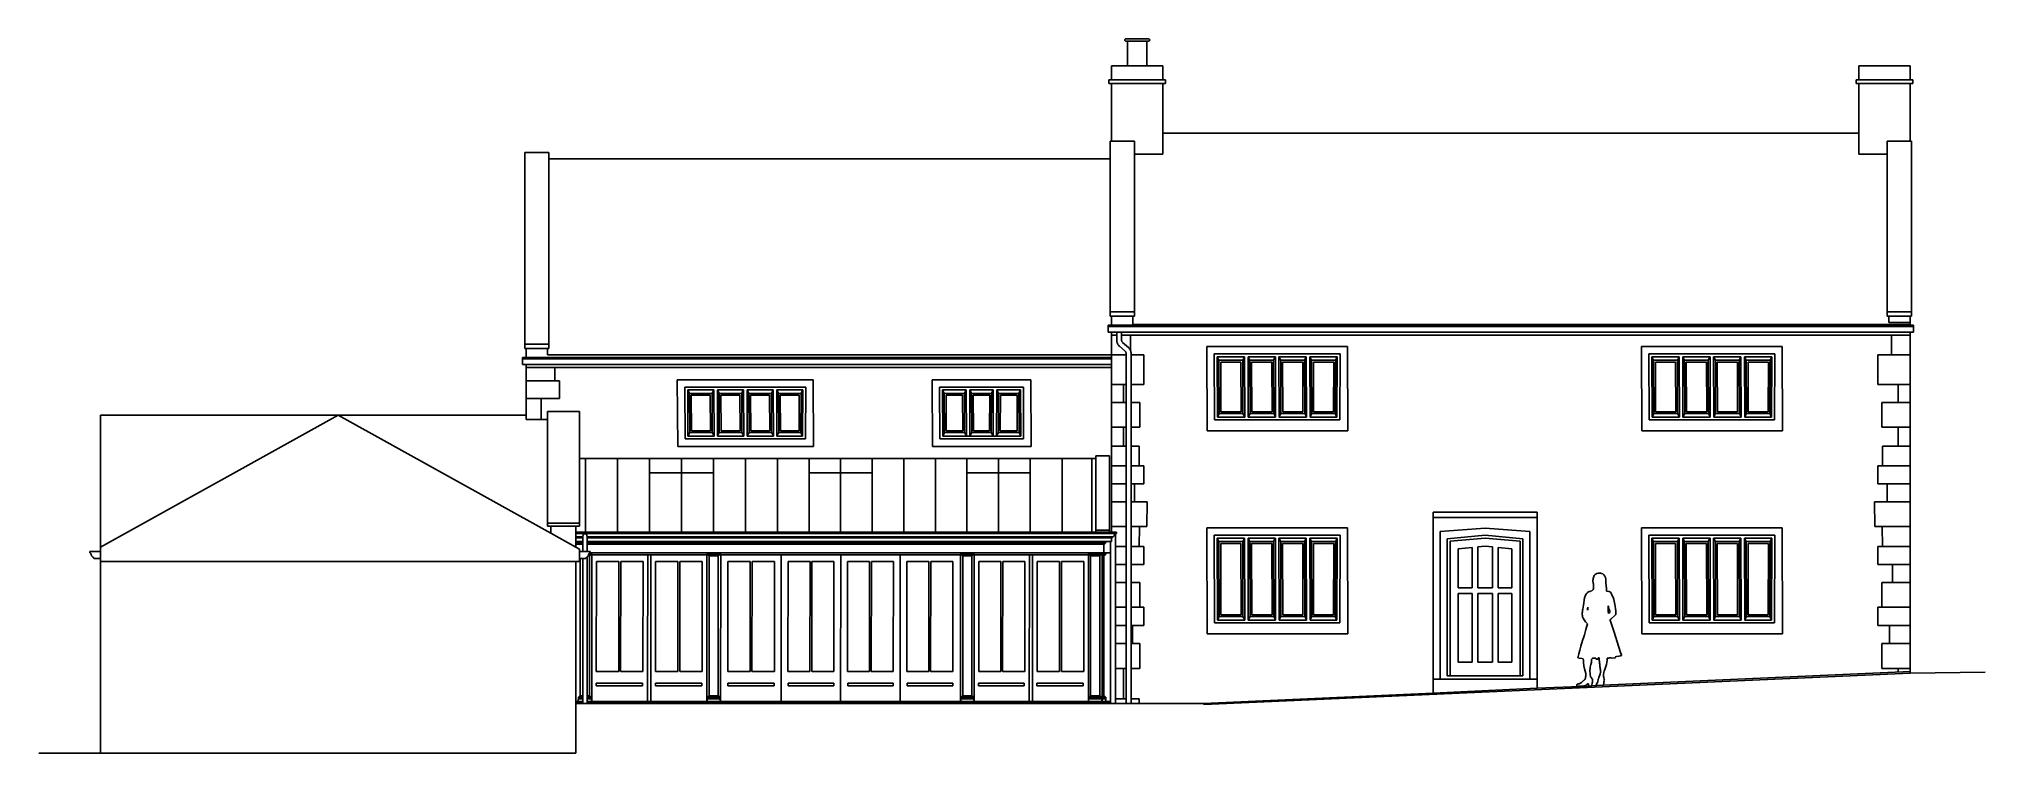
# Model space of a CAD drawing. Extents: x -13712 to 13712, y -3720 to 6342.
import ezdxf

# ---------------------------------------------------------------- set-up
doc = ezdxf.new("R2010")
doc.units = 0
doc.header["$MEASUREMENT"] = 0
doc.layers.get('0').update_dxf_attribs({"linetype": 'CONTINUOUS'})

msp = doc.modelspace()

# ---------------------------------------------------------------- linework, layer by layer
at = {"color": 214}
for p, q in [((1590, 6335), (1588, 6331)), ((1588, 6331), (1588, 6326)), ((1588, 6326), (1589, 6321)), ((1589, 6321), (1591, 6318)), ((1593, 6338), (1590, 6335)), ((1591, 6318), (1595, 6315)), ((1596, 6341), (1593, 6338)), ((1595, 6315), (1598, 6313)), ((1600, 6342), (1596, 6341)), ((1598, 6313), (1600, 6312)), ((1928, 6342), (1600, 6342)), ((1629, 6312), (1600, 6312)), ((1629, 6312), (1629, 5965)), ((1900, 6312), (1629, 6312)), ((1900, 5965), (1900, 6312)), ((1928, 6312), (1900, 6312)), ((1932, 6341), (1928, 6342)), ((1928, 6312), (1930, 6313)), ((1930, 6313), (1934, 6315)), ((1936, 6338), (1932, 6341)), ((1934, 6315), (1937, 6318)), ((1939, 6335), (1936, 6338)), ((1937, 6318), (1940, 6321)), ((1940, 6331), (1939, 6335)), ((1941, 6326), (1940, 6331)), ((1940, 6321), (1941, 6326)), ((1364, 5765), (1364, 5715)), ((1404, 5765), (1364, 5765)), ((1404, 5765), (1404, 5965)), ((1629, 5965), (1404, 5965)), ((2124, 5765), (1404, 5765)), ((1629, 5965), (1900, 5965)), ((2124, 5965), (1900, 5965)), ((2124, 5765), (2124, 5965)), ((2164, 5765), (2124, 5765)), ((2164, 5715), (2164, 5765)), ((11894, 5765), (11894, 5715)), ((11934, 5765), (11894, 5765)), ((11934, 5765), (11934, 5965)), ((12654, 5965), (11934, 5965)), ((12654, 5765), (11934, 5765)), ((12654, 5765), (12654, 5965)), ((12694, 5765), (12654, 5765)), ((12694, 5715), (12694, 5765)), ((1364, 5715), (1404, 5715)), ((1404, 5715), (2124, 5715)), ((1404, 4900), (1404, 5715)), ((2124, 5014), (2124, 5715)), ((2124, 5715), (2164, 5715)), ((11894, 5715), (11934, 5715)), ((11934, 5715), (12654, 5715)), ((11934, 5014), (11934, 5715)), ((12654, 4900), (12654, 5715)), ((12654, 5715), (12694, 5715)), ((2124, 5014), (11934, 5014)), ((2124, 4719), (2124, 5014)), ((11934, 5014), (11934, 4719)), ((-6866, 4740), (-6526, 4740)), ((-6866, 4740), (-6866, 2041)), ((-6526, 4651), (-6526, 4740)), ((1404, 4900), (1384, 4900)), ((1384, 4651), (1384, 4900)), ((1404, 4900), (1724, 4900)), ((1724, 4900), (1724, 4719)), ((1724, 4719), (2124, 4719)), ((1724, 2496), (1724, 4719)), ((11934, 4719), (12334, 4719)), ((12334, 4900), (12654, 4900)), ((12334, 4900), (12334, 4719)), ((12334, 4719), (12334, 2496)), ((12674, 4900), (12654, 4900)), ((12674, 2496), (12674, 4900)), ((-6526, 4651), (1384, 4651)), ((-6526, 4651), (-6526, 2041)), ((1384, 4651), (1384, 2496)), ((1384, 2496), (1724, 2496)), ((1384, 2435), (1384, 2496)), ((1724, 2435), (1724, 2496)), ((12334, 2496), (12674, 2496)), ((12334, 2435), (12334, 2496)), ((12674, 2435), (12674, 2496)), ((1354, 2310), (1354, 2290)), ((1404, 2310), (1354, 2310)), ((1354, 2290), (12704, 2290)), ((1354, 2210), (1354, 2290)), ((1404, 2210), (1354, 2210)), ((1384, 2435), (1404, 2435)), ((1404, 2310), (1404, 2435)), ((1404, 2435), (1704, 2435)), ((1704, 2310), (1404, 2310)), ((1404, 2170), (1404, 2210)), ((1475, 2210), (1404, 2210)), ((1475, 2170), (1475, 2210)), ((1545, 2210), (1475, 2210)), ((1545, 2210), (1545, 2170)), ((12654, 2210), (1545, 2210)), ((1704, 2435), (1724, 2435)), ((1704, 2320), (1704, 2435)), ((1704, 2320), (12654, 2320)), ((1704, 2320), (1704, 2310)), ((12654, 2310), (1704, 2310)), ((12334, 2435), (12354, 2435)), ((12354, 2435), (12354, 2345)), ((12354, 2435), (12654, 2435)), ((12354, 2345), (12654, 2345)), ((12654, 2345), (12654, 2435)), ((12654, 2435), (12674, 2435)), ((12654, 2310), (12654, 2435)), ((12654, 2345), (12654, 2320)), ((12654, 2320), (12654, 2310)), ((12704, 2310), (12654, 2310)), ((12654, 2210), (12654, 2170)), ((12704, 2210), (12654, 2210)), ((12654, 2170), (12654, 2210)), ((12704, 2310), (12704, 2290)), ((12704, 2210), (12704, 2290)), ((-6866, 2041), (-6526, 2041)), ((-6866, 1980), (-6866, 2041)), ((-6866, 1980), (-6846, 1980)), ((-6846, 1855), (-6846, 1980)), ((-6846, 1980), (-6546, 1980)), ((-6546, 1890), (-6546, 1980)), ((-6546, 1980), (-6526, 1980)), ((-6526, 1980), (-6526, 2041)), ((1404, 2170), (1475, 2170)), ((1404, 1890), (1404, 2170)), ((1404, 2170), (1404, 1893)), ((1475, 2098), (1475, 2170)), ((1475, 2091), (1475, 2098)), ((1476, 2083), (1475, 2091)), ((1478, 2075), (1476, 2083)), ((1480, 2068), (1478, 2075)), ((1482, 2060), (1480, 2068)), ((1485, 2053), (1482, 2060)), ((1489, 2046), (1485, 2053)), ((1493, 2039), (1489, 2046)), ((1497, 2032), (1493, 2039)), ((1502, 2026), (1497, 2032)), ((1507, 2020), (1502, 2026)), ((1513, 2015), (1507, 2020)), ((1593, 1944), (1513, 2015)), ((1545, 2170), (12654, 2170)), ((1545, 2170), (1545, 2100)), ((1545, 2100), (1545, 2096)), ((1545, 2096), (1545, 2093)), ((1545, 2093), (1545, 2090)), ((1545, 2090), (1546, 2087)), ((1546, 2087), (1547, 2084)), ((1547, 2084), (1548, 2082)), ((1548, 2082), (1550, 2079)), ((1550, 2079), (1551, 2076)), ((1551, 2076), (1553, 2074)), ((1553, 2074), (1555, 2071)), ((1555, 2071), (1557, 2069)), ((1557, 2069), (1559, 2067)), ((1559, 2067), (1640, 1996)), ((1596, 1941), (1593, 1944)), ((1598, 1939), (1596, 1941)), ((1600, 1937), (1598, 1939)), ((1601, 1934), (1600, 1937)), ((1603, 1932), (1601, 1934)), ((1604, 1929), (1603, 1932)), ((1605, 1926), (1604, 1929)), ((1606, 1923), (1605, 1926)), ((1607, 1920), (1606, 1923)), ((1607, 1917), (1607, 1920)), ((1640, 1996), (1645, 1990)), ((1645, 1990), (1650, 1985)), ((1650, 1985), (1655, 1978)), ((1655, 1978), (1660, 1972)), ((1660, 1972), (1664, 1965)), ((1664, 1965), (1667, 1958)), ((1667, 1958), (1670, 1950)), ((1668, 2170), (1668, 1957)), ((1670, 1950), (1673, 1943)), ((1673, 1943), (1675, 1935)), ((1675, 1935), (1676, 1927)), ((1676, 1927), (1677, 1919)), ((2744, 2010), (4729, 2010)), ((2750, 820), (2744, 2010)), ((4729, 2010), (4734, 820)), ((8869, 2010), (10854, 2010)), ((8875, 820), (8869, 2010)), ((10854, 2010), (10859, 820)), ((12391, 2170), (12391, 1893)), ((12654, -2570), (12654, 2170)), ((-6896, 1855), (-6896, 1835)), ((-6846, 1855), (-6896, 1855)), ((-6896, 1835), (1404, 1835)), ((-6896, 1755), (-6896, 1835)), ((-6846, 1755), (-6896, 1755)), ((1404, 1855), (-6846, 1855)), ((-6846, 1715), (-6846, 1755)), ((1404, 1755), (-6846, 1755)), ((-6846, 1715), (1404, 1715)), ((-6846, 1040), (-6846, 1715)), ((-6546, 1890), (1404, 1890)), ((-6442, 1715), (-6442, 1526)), ((1608, 1893), (1404, 1893)), ((1404, 1855), (1404, 1890)), ((1404, 1835), (1404, 1855)), ((1404, 1755), (1404, 1835)), ((1404, 1715), (1404, 1755)), ((1404, 1715), (1404, -607)), ((1404, 1715), (1404, 1474)), ((1608, 1915), (1607, 1917)), ((1608, 1911), (1608, 1915)), ((1608, -3020), (1608, 1911)), ((1677, 1919), (1677, 1912)), ((1677, 1912), (1677, -3020)), ((1677, 1893), (1859, 1893)), ((1859, 1893), (1859, 1474)), ((2850, 1905), (4623, 1905)), ((2854, 975), (2850, 1905)), ((2916, 1815), (2890, 1865)), ((2890, 1865), (3276, 1865)), ((2894, 1015), (2890, 1865)), ((2916, 1815), (3251, 1815)), ((2919, 1065), (2916, 1815)), ((2941, 1790), (3226, 1790)), ((2944, 1090), (2941, 1790)), ((3226, 1790), (3229, 1090)), ((3251, 1815), (3276, 1865)), ((3251, 1815), (3254, 1065)), ((3279, 1018), (3276, 1865)), ((3326, 1865), (3709, 1865)), ((3351, 1815), (3326, 1865)), ((3329, 1018), (3326, 1865)), ((3351, 1815), (3686, 1815)), ((3354, 1065), (3351, 1815)), ((3379, 1090), (3376, 1790)), ((3376, 1790), (3661, 1790)), ((3661, 1790), (3664, 1090)), ((3686, 1815), (3709, 1865)), ((3686, 1815), (3689, 1065)), ((3709, 1865), (3711, 1865)), ((3715, 1020), (3711, 1865)), ((3786, 1815), (3761, 1865)), ((3761, 1865), (4146, 1865)), ((3765, 1020), (3761, 1865)), ((3786, 1815), (4122, 1815)), ((3789, 1065), (3786, 1815)), ((3814, 1090), (3811, 1790)), ((3811, 1790), (4097, 1790)), ((4097, 1790), (4100, 1090)), ((4122, 1815), (4146, 1865)), ((4122, 1815), (4125, 1065)), ((4150, 1022), (4146, 1865)), ((4222, 1815), (4196, 1865)), ((4196, 1865), (4583, 1865)), ((4200, 1023), (4196, 1865)), ((4222, 1815), (4558, 1815)), ((4225, 1065), (4222, 1815)), ((4247, 1790), (4533, 1790)), ((4250, 1090), (4247, 1790)), ((4533, 1790), (4530, 1090)), ((4558, 1815), (4555, 1065)), ((4558, 1815), (4583, 1865)), ((4558, 1815), (4558, 1815)), ((4579, 1015), (4583, 1865)), ((4619, 975), (4623, 1905)), ((8975, 1905), (10748, 1905)), ((8979, 975), (8975, 1905)), ((9041, 1815), (9015, 1865)), ((9015, 1865), (9401, 1865)), ((9019, 1015), (9015, 1865)), ((9041, 1815), (9376, 1815)), ((9044, 1065), (9041, 1815)), ((9066, 1790), (9351, 1790)), ((9069, 1090), (9066, 1790)), ((9351, 1790), (9354, 1090)), ((9376, 1815), (9401, 1865)), ((9376, 1815), (9379, 1065)), ((9404, 1018), (9401, 1865)), ((9451, 1865), (9834, 1865)), ((9476, 1815), (9451, 1865)), ((9454, 1018), (9451, 1865)), ((9476, 1815), (9811, 1815)), ((9479, 1065), (9476, 1815)), ((9504, 1090), (9501, 1790)), ((9501, 1790), (9786, 1790)), ((9786, 1790), (9789, 1090)), ((9811, 1815), (9834, 1865)), ((9811, 1815), (9814, 1065)), ((9834, 1865), (9836, 1865)), ((9840, 1020), (9836, 1865)), ((9911, 1815), (9886, 1865)), ((9886, 1865), (10271, 1865)), ((9890, 1020), (9886, 1865)), ((9911, 1815), (10247, 1815)), ((9914, 1065), (9911, 1815)), ((9939, 1090), (9936, 1790)), ((9936, 1790), (10222, 1790)), ((10222, 1790), (10225, 1090)), ((10247, 1815), (10271, 1865)), ((10247, 1815), (10250, 1065)), ((10275, 1022), (10271, 1865)), ((10347, 1815), (10321, 1865)), ((10321, 1865), (10708, 1865)), ((10325, 1023), (10321, 1865)), ((10347, 1815), (10683, 1815)), ((10350, 1065), (10347, 1815)), ((10372, 1790), (10658, 1790)), ((10375, 1090), (10372, 1790)), ((10658, 1790), (10655, 1090)), ((10683, 1815), (10680, 1065)), ((10683, 1815), (10708, 1865)), ((10683, 1815), (10683, 1815)), ((10704, 1015), (10708, 1865)), ((10744, 975), (10748, 1905)), ((12200, 1893), (12200, 1474)), ((12391, 1893), (12200, 1893)), ((12391, 1893), (12654, 1893)), ((-6442, 1526), (-6846, 1526)), ((-6442, 1526), (-6376, 1526)), ((-6376, 1526), (-6376, 1274)), ((-4711, 601), (-4716, 1541)), ((-4716, 1541), (-2801, 1541)), ((-4611, 1436), (-2907, 1436)), ((-4606, 706), (-4611, 1436)), ((-4545, 1346), (-4570, 1396)), ((-4570, 1396), (-4202, 1396)), ((-4567, 746), (-4570, 1396)), ((-4227, 1346), (-4202, 1396)), ((-4198, 748), (-4202, 1396)), ((-4152, 1396), (-3786, 1396)), ((-4148, 748), (-4152, 1396)), ((-4127, 1346), (-4152, 1396)), ((-3808, 1346), (-3786, 1396)), ((-3786, 1396), (-3784, 1396)), ((-3780, 750), (-3784, 1396)), ((-3708, 1346), (-3734, 1396)), ((-3730, 751), (-3734, 1396)), ((-3734, 1396), (-3365, 1396)), ((-3390, 1346), (-3365, 1396)), ((-3362, 753), (-3365, 1396)), ((-3315, 1396), (-2947, 1396)), ((-3290, 1346), (-3315, 1396)), ((-3312, 753), (-3315, 1396)), ((-2972, 1346), (-2947, 1396)), ((-2951, 746), (-2947, 1396)), ((-2911, 706), (-2907, 1436)), ((-2801, 1541), (-2796, 601)), ((-1126, 1541), (264, 1541)), ((-1120, 601), (-1126, 1541)), ((-1016, 706), (-1020, 1436)), ((-1020, 1436), (160, 1436)), ((-954, 1346), (-980, 1396)), ((-980, 1396), (-647, 1396)), ((-976, 746), (-980, 1396)), ((-671, 1346), (-647, 1396)), ((-647, 1396), (-646, 1396)), ((-643, 748), (-646, 1396)), ((-571, 1346), (-596, 1396)), ((-593, 748), (-596, 1396)), ((-596, 1396), (-264, 1396)), ((-289, 1346), (-264, 1396)), ((-267, 748), (-264, 1396)), ((-217, 748), (-214, 1396)), ((-214, 1396), (120, 1396)), ((-189, 1346), (-214, 1396)), ((96, 1346), (120, 1396)), ((120, 1396), (124, 746)), ((160, 1436), (164, 706)), ((264, 1541), (270, 601)), ((1571, 1474), (1404, 1474)), ((1571, 1220), (1571, 1474)), ((1608, 1474), (1571, 1474)), ((1859, 1474), (1677, 1474)), ((12200, 1474), (12488, 1474)), ((12488, 1220), (12488, 1474)), ((12488, 1474), (12654, 1474)), ((12654, 1220), (12654, 1474)), ((-6634, 1274), (-6846, 1274)), ((-6634, 1274), (-6634, 978)), ((-6376, 1274), (-6634, 1274)), ((-4545, 1346), (-4227, 1346)), ((-4542, 796), (-4545, 1346)), ((-4520, 1321), (-4252, 1321)), ((-4517, 821), (-4520, 1321)), ((-4252, 1321), (-4249, 821)), ((-4227, 1346), (-4224, 796)), ((-4127, 1346), (-3808, 1346)), ((-4124, 796), (-4127, 1346)), ((-4099, 821), (-4102, 1321)), ((-4102, 1321), (-3833, 1321)), ((-3833, 1321), (-3830, 821)), ((-3808, 1346), (-3805, 796)), ((-3705, 796), (-3708, 1346)), ((-3708, 1346), (-3390, 1346)), ((-3680, 821), (-3683, 1321)), ((-3683, 1321), (-3415, 1321)), ((-3415, 1321), (-3412, 821)), ((-3390, 1346), (-3387, 796)), ((-3287, 796), (-3290, 1346)), ((-3290, 1346), (-2972, 1346)), ((-3265, 1321), (-2998, 1321)), ((-3262, 821), (-3265, 1321)), ((-2998, 1321), (-3001, 821)), ((-2972, 1346), (-2976, 796)), ((-2972, 1346), (-2972, 1346)), ((-951, 796), (-954, 1346)), ((-954, 1346), (-671, 1346)), ((-929, 1321), (-696, 1321)), ((-926, 821), (-929, 1321)), ((-696, 1321), (-693, 821)), ((-671, 1346), (-668, 796)), ((-568, 796), (-571, 1346)), ((-571, 1346), (-289, 1346)), ((-543, 821), (-546, 1321)), ((-546, 1321), (-314, 1321)), ((-314, 1321), (-317, 821)), ((-289, 1346), (-292, 796)), ((-192, 796), (-189, 1346)), ((-189, 1346), (96, 1346)), ((-167, 821), (-164, 1321)), ((-164, 1321), (71, 1321)), ((71, 1321), (74, 821)), ((96, 1346), (99, 796)), ((1404, 1221), (1404, 1220)), ((1404, 1220), (1404, 870)), ((1571, 1220), (1404, 1220)), ((1608, 1220), (1571, 1220)), ((1677, 1221), (1801, 1220)), ((1801, 1220), (1801, 870)), ((12450, 1221), (12258, 1220)), ((12258, 1220), (12258, 870)), ((12427, 1220), (12488, 1220)), ((12488, 1220), (12654, 1220)), ((-9496, 1040), (-12846, 1040)), ((-12846, -817), (-12846, 1040)), ((-12846, -817), (-9496, 1040)), ((-6846, 1040), (-9496, 1040)), ((-9496, 1040), (-6496, -623)), ((-6846, 978), (-6846, 1040)), ((-6546, 978), (-6846, 978)), ((-6546, 1093), (-6096, 1093)), ((-6546, 978), (-6546, 1093)), ((-6546, -479), (-6546, 978)), ((-6096, 1093), (-6096, 432)), ((1404, 870), (1404, 606)), ((1571, 870), (1404, 870)), ((1571, 870), (1571, 606)), ((1571, 870), (1608, 870)), ((1677, 870), (1801, 870)), ((4619, 975), (2854, 975)), ((2919, 1065), (2894, 1015)), ((3279, 1015), (2894, 1015)), ((3254, 1065), (2919, 1065)), ((3229, 1090), (2944, 1090)), ((3254, 1065), (3279, 1018)), ((3279, 1015), (3279, 1018)), ((3354, 1065), (3329, 1018)), ((3329, 1015), (3329, 1018)), ((3715, 1015), (3329, 1015)), ((3689, 1065), (3354, 1065)), ((3664, 1090), (3379, 1090)), ((3689, 1065), (3715, 1020)), ((3715, 1015), (3715, 1020)), ((3789, 1065), (3765, 1020)), ((3765, 1015), (3765, 1020)), ((4150, 1015), (3765, 1015)), ((4125, 1065), (3789, 1065)), ((4100, 1090), (3814, 1090)), ((4125, 1065), (4150, 1022)), ((4150, 1015), (4150, 1022)), ((4225, 1065), (4200, 1023)), ((4200, 1015), (4200, 1023)), ((4579, 1015), (4200, 1015)), ((4555, 1065), (4225, 1065)), ((4530, 1090), (4250, 1090)), ((4555, 1065), (4579, 1015)), ((10744, 975), (8979, 975)), ((9044, 1065), (9019, 1015)), ((9404, 1015), (9019, 1015)), ((9379, 1065), (9044, 1065)), ((9354, 1090), (9069, 1090)), ((9379, 1065), (9404, 1018)), ((9404, 1015), (9404, 1018)), ((9479, 1065), (9454, 1018)), ((9454, 1015), (9454, 1018)), ((9840, 1015), (9454, 1015)), ((9814, 1065), (9479, 1065)), ((9789, 1090), (9504, 1090)), ((9814, 1065), (9840, 1020)), ((9840, 1015), (9840, 1020)), ((9914, 1065), (9890, 1020)), ((9890, 1015), (9890, 1020)), ((10275, 1015), (9890, 1015)), ((10250, 1065), (9914, 1065)), ((10225, 1090), (9939, 1090)), ((10250, 1065), (10275, 1022)), ((10275, 1015), (10275, 1022)), ((10350, 1065), (10325, 1023)), ((10325, 1015), (10325, 1023)), ((10704, 1015), (10325, 1015)), ((10680, 1065), (10350, 1065)), ((10655, 1090), (10375, 1090)), ((10680, 1065), (10704, 1015)), ((12488, 870), (12258, 870)), ((12488, 870), (12654, 870)), ((12488, 870), (12488, 606)), ((-2796, 601), (-4711, 601)), ((-2911, 706), (-4606, 706)), ((-4542, 796), (-4567, 746)), ((-4198, 746), (-4567, 746)), ((-4224, 796), (-4542, 796)), ((-4249, 821), (-4517, 821)), ((-4224, 796), (-4198, 748)), ((-4198, 746), (-4198, 748)), ((-4124, 796), (-4148, 748)), ((-4148, 746), (-4148, 748)), ((-3780, 746), (-4148, 746)), ((-3805, 796), (-4124, 796)), ((-3830, 821), (-4099, 821)), ((-3805, 796), (-3780, 750)), ((-3780, 746), (-3780, 750)), ((-3705, 796), (-3730, 751)), ((-3730, 746), (-3730, 751)), ((-3362, 746), (-3730, 746)), ((-3387, 796), (-3705, 796)), ((-3412, 821), (-3680, 821)), ((-3387, 796), (-3362, 753)), ((-3362, 746), (-3362, 753)), ((-3287, 796), (-3312, 753)), ((-3312, 746), (-3312, 753)), ((-2951, 746), (-3312, 746)), ((-2976, 796), (-3287, 796)), ((-3001, 821), (-3262, 821)), ((-2976, 796), (-2951, 746)), ((270, 601), (-1120, 601)), ((164, 706), (-1016, 706)), ((-951, 796), (-976, 746)), ((124, 746), (-976, 746)), ((-668, 796), (-951, 796)), ((-693, 821), (-926, 821)), ((-668, 796), (-643, 748)), ((-568, 796), (-593, 748)), ((-292, 796), (-568, 796)), ((-317, 821), (-543, 821)), ((-292, 796), (-267, 748)), ((-192, 796), (-217, 748)), ((99, 796), (-192, 796)), ((74, 821), (-167, 821)), ((99, 796), (124, 746)), ((1404, 606), (1404, 329)), ((1571, 606), (1404, 606)), ((1571, 606), (1608, 606)), ((1677, 606), (1793, 606)), ((1793, 606), (1793, 329)), ((4734, 820), (2750, 820)), ((10859, 820), (8875, 820)), ((12488, 606), (12266, 606)), ((12266, 606), (12266, 329)), ((12488, 606), (12654, 606)), ((-6096, -479), (-6096, 432)), ((1404, 329), (1404, 75)), ((1608, 329), (1404, 329)), ((1793, 329), (1677, 329)), ((1793, 329), (1859, 329)), ((1859, 329), (1859, 75)), ((12266, 329), (12200, 329)), ((12200, 329), (12200, 75)), ((12266, 329), (12654, 329)), ((1608, 75), (1404, 75)), ((1724, 75), (1677, 75)), ((1724, -179), (1724, 75)), ((1859, 75), (1724, 75)), ((12200, 75), (12334, 75)), ((12334, 75), (12654, 75)), ((12334, -179), (12334, 75)), ((12654, -179), (12654, 75)), ((1608, -179), (1404, -179)), ((1724, -179), (1677, -179)), ((1906, -179), (1724, -179)), ((1906, -179), (1902, -529)), ((12153, -179), (12157, -529)), ((12153, -179), (12334, -179)), ((12334, -179), (12654, -179)), ((-6546, -525), (-6546, -479)), ((-6546, -479), (-6096, -479)), ((-6546, -525), (-6496, -525)), ((-6496, -623), (-6496, -525)), ((-6496, -525), (-6146, -525)), ((-6146, -525), (-6096, -525)), ((-6096, -525), (-6096, -479)), ((1404, -529), (1404, -607)), ((1608, -529), (1404, -529)), ((1797, -529), (1677, -529)), ((1797, -529), (1793, -807)), ((1902, -529), (1797, -529)), ((2744, -545), (4729, -545)), ((2750, -2040), (2744, -545)), ((4729, -545), (4734, -2040)), ((7399, -325), (5934, -325)), ((5934, -325), (5934, -400)), ((7399, -400), (5934, -400)), ((5934, -400), (5934, -2830)), ((7399, -400), (7399, -325)), ((7399, -2807), (7399, -400)), ((8869, -545), (10854, -545)), ((8875, -2040), (8869, -545)), ((10854, -545), (10859, -2040)), ((12157, -529), (12262, -529)), ((12262, -529), (12654, -529)), ((12262, -529), (12266, -807)), ((-12846, -880), (-12846, -817)), ((-6146, -817), (-6496, -623)), ((-6146, -674), (-6146, -627)), ((-6146, -699), (-6146, -687)), ((-6146, -752), (-6146, -737)), ((-6146, -775), (-6146, -760)), ((-6096, -845), (-6146, -817)), ((1608, -807), (1460, -807)), ((1793, -807), (1677, -807)), ((1793, -807), (1859, -807)), ((1859, -807), (1859, -1061)), ((2850, -650), (4623, -650)), ((2854, -1885), (2850, -650)), ((2916, -740), (2890, -690)), ((2890, -690), (3276, -690)), ((2894, -1845), (2890, -690)), ((2916, -740), (3251, -740)), ((2919, -1795), (2916, -740)), ((2941, -765), (3226, -765)), ((2944, -1770), (2941, -765)), ((3226, -765), (3229, -1770)), ((3251, -740), (3276, -690)), ((3251, -740), (3254, -1795)), ((3279, -1842), (3276, -690)), ((3326, -690), (3709, -690)), ((3351, -740), (3326, -690)), ((3329, -1842), (3326, -690)), ((3351, -740), (3686, -740)), ((3354, -1795), (3351, -740)), ((3379, -1770), (3376, -765)), ((3376, -765), (3661, -765)), ((3661, -765), (3664, -1770)), ((3686, -740), (3709, -690)), ((3686, -740), (3689, -1795)), ((3709, -690), (3711, -690)), ((3715, -1840), (3711, -690)), ((3786, -740), (3761, -690)), ((3761, -690), (4146, -690)), ((3765, -1840), (3761, -690)), ((3786, -740), (4122, -740)), ((3789, -1795), (3786, -740)), ((3814, -1770), (3811, -765)), ((3811, -765), (4097, -765)), ((4097, -765), (4100, -1770)), ((4122, -740), (4146, -690)), ((4122, -740), (4125, -1795)), ((4150, -1838), (4146, -690)), ((4222, -740), (4196, -690)), ((4196, -690), (4583, -690)), ((4200, -1837), (4196, -690)), ((4222, -740), (4558, -740)), ((4225, -1795), (4222, -740)), ((4247, -765), (4533, -765)), ((4250, -1770), (4247, -765)), ((4533, -765), (4530, -1770)), ((4558, -740), (4555, -1795)), ((4558, -740), (4583, -690)), ((4558, -740), (4558, -740)), ((4579, -1845), (4583, -690)), ((4619, -1885), (4623, -650)), ((6667, -550), (6034, -600)), ((6034, -600), (6034, -2680)), ((6134, -700), (6667, -650)), ((6134, -2630), (6134, -700)), ((6667, -690), (6174, -736)), ((6174, -736), (6174, -2630)), ((6483, -823), (6289, -841)), ((6484, -1390), (6484, -823)), ((6667, -805), (6563, -815)), ((6564, -815), (6564, -1390)), ((7299, -600), (6667, -550)), ((6667, -650), (7199, -700)), ((7159, -736), (6667, -690)), ((6770, -815), (6667, -805)), ((6769, -1390), (6769, -815)), ((6849, -832), (6850, -823)), ((7044, -841), (6850, -823)), ((7159, -2630), (7159, -736)), ((7199, -2630), (7199, -700)), ((7299, -2680), (7299, -600)), ((8975, -650), (10748, -650)), ((8979, -1885), (8975, -650)), ((9041, -740), (9015, -690)), ((9015, -690), (9401, -690)), ((9019, -1845), (9015, -690)), ((9041, -740), (9376, -740)), ((9044, -1795), (9041, -740)), ((9066, -765), (9351, -765)), ((9069, -1770), (9066, -765)), ((9351, -765), (9354, -1770)), ((9376, -740), (9401, -690)), ((9376, -740), (9379, -1795)), ((9404, -1842), (9401, -690)), ((9451, -690), (9834, -690)), ((9476, -740), (9451, -690)), ((9454, -1842), (9451, -690)), ((9476, -740), (9811, -740)), ((9479, -1795), (9476, -740)), ((9504, -1770), (9501, -765)), ((9501, -765), (9786, -765)), ((9786, -765), (9789, -1770)), ((9811, -740), (9834, -690)), ((9811, -740), (9814, -1795)), ((9834, -690), (9836, -690)), ((9840, -1840), (9836, -690)), ((9911, -740), (9886, -690)), ((9886, -690), (10271, -690)), ((9890, -1840), (9886, -690)), ((9911, -740), (10247, -740)), ((9914, -1795), (9911, -740)), ((9939, -1770), (9936, -765)), ((9936, -765), (10222, -765)), ((10222, -765), (10225, -1770)), ((10247, -740), (10271, -690)), ((10247, -740), (10250, -1795)), ((10275, -1838), (10271, -690)), ((10347, -740), (10321, -690)), ((10321, -690), (10708, -690)), ((10325, -1837), (10321, -690)), ((10347, -740), (10683, -740)), ((10350, -1795), (10347, -740)), ((10372, -765), (10658, -765)), ((10375, -1770), (10372, -765)), ((10658, -765), (10655, -1770)), ((10683, -740), (10680, -1795)), ((10683, -740), (10708, -690)), ((10683, -740), (10683, -740)), ((10704, -1845), (10708, -690)), ((10744, -1885), (10748, -650)), ((12266, -807), (12200, -807)), ((12200, -807), (12200, -1061)), ((12266, -807), (12654, -807)), ((-12996, -900), (-12996, -880)), ((-12996, -880), (-12846, -880)), ((-12996, -900), (-12990, -900)), ((-12990, -900), (-12986, -903)), ((-12986, -903), (-12982, -907)), ((-12982, -907), (-12979, -911)), ((-12979, -911), (-12975, -922)), ((-12975, -922), (-12972, -932)), ((-12972, -932), (-12970, -939)), ((-12970, -939), (-12967, -945)), ((-12967, -945), (-12963, -949)), ((-12963, -949), (-12959, -953)), ((-12959, -953), (-12955, -956)), ((-12955, -956), (-12950, -959)), ((-12950, -959), (-12945, -962)), ((-12945, -962), (-12941, -964)), ((-12941, -964), (-12940, -966)), ((-12940, -966), (-12938, -968)), ((-12938, -968), (-12938, -971)), ((-12938, -980), (-12938, -971)), ((-12938, -980), (-12846, -980)), ((-12846, -980), (-12846, -880)), ((-12846, -1019), (-12846, -980)), ((-12846, -1019), (-6146, -1019)), ((-12846, -3720), (-12846, -1019)), ((-6146, -1019), (-6096, -1019)), ((-6096, -880), (-6096, -845)), ((-6096, -980), (-6096, -880)), ((-6096, -880), (-6048, -880)), ((-6096, -1019), (-6096, -980)), ((-6096, -980), (-6083, -980)), ((-6083, -980), (-6048, -980)), ((-6048, -880), (-5988, -880)), ((-6048, -980), (-6004, -980)), ((-6004, -971), (-6003, -968)), ((-6004, -980), (-6004, -971)), ((-6003, -968), (-6002, -966)), ((-6002, -966), (-6000, -964)), ((-6000, -964), (-5997, -962)), ((-5997, -962), (-5991, -959)), ((-5991, -959), (-5988, -957)), ((-5988, -880), (-5946, -880)), ((-5988, -957), (-5986, -956)), ((-5986, -956), (-5982, -953)), ((-5982, -953), (-5978, -949)), ((-5978, -949), (-5975, -945)), ((-5975, -945), (-5972, -940)), ((-5972, -940), (-5971, -939)), ((-5971, -939), (-5969, -932)), ((-5969, -932), (-5968, -928)), ((-5968, -928), (-5967, -924)), ((-5967, -924), (-5966, -922)), ((-5966, -922), (-5962, -911)), ((-5962, -911), (-5959, -907)), ((-5959, -907), (-5956, -903)), ((-5956, -903), (-5951, -900)), ((-5951, -900), (-5946, -900)), ((-5946, -900), (-5946, -880)), ((-5946, -900), (-5946, -900)), ((-5946, -900), (-5946, -900)), ((1608, -1061), (1460, -1061)), ((1859, -1061), (1677, -1061)), ((6289, -841), (6289, -1390)), ((6849, -832), (6849, -1390)), ((7044, -1390), (7044, -841)), ((12200, -1061), (12406, -1061)), ((12406, -1315), (12406, -1061)), ((12406, -1061), (12654, -1061)), ((12654, -1315), (12654, -1061)), ((1608, -1315), (1460, -1315)), ((1677, -1315), (1801, -1315)), ((1801, -1315), (1801, -1665)), ((12258, -1315), (12258, -1665)), ((12406, -1315), (12258, -1315)), ((12406, -1315), (12654, -1315)), ((6289, -1390), (6484, -1390)), ((6289, -1470), (6484, -1470)), ((6289, -1470), (6289, -2440)), ((6484, -2440), (6484, -1470)), ((6564, -1390), (6769, -1390)), ((6564, -1470), (6564, -2440)), ((6564, -1470), (6769, -1470)), ((6769, -2440), (6769, -1470)), ((6849, -1390), (7044, -1390)), ((6849, -1470), (6849, -2440)), ((6849, -1470), (7044, -1470)), ((7044, -2440), (7044, -1470)), ((1608, -1665), (1460, -1665)), ((1801, -1665), (1677, -1665)), ((1801, -1665), (1859, -1665)), ((1859, -1665), (1859, -1923)), ((4619, -1885), (2854, -1885)), ((2919, -1795), (2894, -1845)), ((3279, -1845), (2894, -1845)), ((3254, -1795), (2919, -1795)), ((3229, -1770), (2944, -1770)), ((3254, -1795), (3279, -1842)), ((3279, -1845), (3279, -1842)), ((3354, -1795), (3329, -1842)), ((3329, -1845), (3329, -1842)), ((3715, -1845), (3329, -1845)), ((3689, -1795), (3354, -1795)), ((3664, -1770), (3379, -1770)), ((3689, -1795), (3715, -1840)), ((3715, -1845), (3715, -1840)), ((3789, -1795), (3765, -1840)), ((3765, -1845), (3765, -1840)), ((4150, -1845), (3765, -1845)), ((4125, -1795), (3789, -1795)), ((4100, -1770), (3814, -1770)), ((4125, -1795), (4150, -1838)), ((4150, -1845), (4150, -1838)), ((4225, -1795), (4200, -1837)), ((4200, -1845), (4200, -1837)), ((4579, -1845), (4200, -1845)), ((4555, -1795), (4225, -1795)), ((4530, -1770), (4250, -1770)), ((4555, -1795), (4579, -1845)), ((10744, -1885), (8979, -1885)), ((9044, -1795), (9019, -1845)), ((9404, -1845), (9019, -1845)), ((9379, -1795), (9044, -1795)), ((9354, -1770), (9069, -1770)), ((9379, -1795), (9404, -1842)), ((9404, -1845), (9404, -1842)), ((9479, -1795), (9454, -1842)), ((9454, -1845), (9454, -1842)), ((9840, -1845), (9454, -1845)), ((9814, -1795), (9479, -1795)), ((9789, -1770), (9504, -1770)), ((9814, -1795), (9840, -1840)), ((9840, -1845), (9840, -1840)), ((9914, -1795), (9890, -1840)), ((9890, -1845), (9890, -1840)), ((10275, -1845), (9890, -1845)), ((10250, -1795), (9914, -1795)), ((10225, -1770), (9939, -1770)), ((10250, -1795), (10275, -1838)), ((10275, -1845), (10275, -1838)), ((10350, -1795), (10325, -1837)), ((10325, -1845), (10325, -1837)), ((10704, -1845), (10325, -1845)), ((10680, -1795), (10350, -1795)), ((10655, -1770), (10375, -1770)), ((10680, -1795), (10704, -1845)), ((12258, -1665), (12200, -1665)), ((12200, -1665), (12200, -1923)), ((12258, -1665), (12654, -1665)), ((1608, -1923), (1460, -1923)), ((1608, -2177), (1460, -2177)), ((1696, -1923), (1677, -1923)), ((1696, -2177), (1677, -2177)), ((1859, -1923), (1696, -1923)), ((1696, -2177), (1696, -1923)), ((1801, -2177), (1696, -2177)), ((1801, -2177), (1801, -2527)), ((4734, -2040), (2750, -2040)), ((10859, -2040), (8875, -2040)), ((12200, -1923), (12363, -1923)), ((12258, -2177), (12363, -2177)), ((12258, -2177), (12258, -2527)), ((12363, -1923), (12654, -1923)), ((12363, -2177), (12363, -1923)), ((12363, -2177), (12654, -2177)), ((12654, -2177), (12654, -1923)), ((6289, -2440), (6484, -2440)), ((6564, -2440), (6769, -2440)), ((6849, -2440), (7044, -2440)), ((1571, -2527), (1460, -2527)), ((1571, -2527), (1571, -2956)), ((1608, -2527), (1571, -2527)), ((1801, -2527), (1677, -2527)), ((7399, -2680), (5934, -2680)), ((5934, -2874), (5934, -2680)), ((6134, -2630), (6174, -2630)), ((6174, -2630), (7159, -2630)), ((7159, -2630), (7199, -2630)), ((7399, -2807), (7399, -2680)), ((12258, -2527), (12488, -2527)), ((12488, -2527), (12654, -2527)), ((12488, -2527), (12488, -2577)), ((-6146, -3005), (-6146, -2995)), ((-6146, -3020), (-6146, -3005)), ((1571, -2956), (1460, -2956)), ((1571, -2956), (1608, -2956)), ((1677, -2956), (1793, -2956)), ((1793, -2956), (1793, -3020)), ((-12846, -3720), (-6146, -3720))]:
    msp.add_line(p, q, dxfattribs=at)
at = {"color": 95}
for p, q in [((-6096, 432), (1179, 432)), ((-6008, -607), (-6008, 432)), ((-5558, -607), (-5558, 432)), ((-5107, 230), (-5107, 432)), ((-4657, 230), (-4657, 432)), ((-4206, 230), (-4206, 432)), ((-3756, -607), (-3756, 432)), ((-3305, -607), (-3305, 432)), ((-2860, 230), (-2860, 432)), ((-2415, 230), (-2415, 432)), ((-1970, 230), (-1970, 432)), ((-1525, -607), (-1525, 432)), ((-1080, -607), (-1080, 432)), ((-635, 230), (-635, 432)), ((-190, 230), (-190, 432)), ((255, 230), (255, 432)), ((705, -607), (705, 432)), ((1125, -607), (1125, 432)), ((1179, 469), (1374, 469)), ((1179, 469), (1179, 432)), ((1179, 432), (1179, -577)), ((1374, 469), (1374, -577)), ((-5107, -607), (-5107, 230)), ((-5107, 230), (-4657, 230)), ((-4657, -607), (-4657, 230)), ((-4657, 230), (-4206, 230)), ((-4206, -607), (-4206, 230)), ((-2860, -607), (-2860, 230)), ((-2860, 230), (-2415, 230)), ((-2415, -607), (-2415, 230)), ((-2415, 230), (-1970, 230)), ((-1970, -607), (-1970, 230)), ((-635, -607), (-635, 230)), ((-635, 230), (-190, 230)), ((-190, -607), (-190, 230)), ((-190, 230), (255, 230)), ((255, -607), (255, 230)), ((-6146, -607), (-6146, -525)), ((-6146, -627), (-6146, -607)), ((-6146, -607), (1179, -607)), ((-6146, -627), (1472, -627)), ((-6146, -674), (-6048, -674)), ((-6146, -687), (-6146, -674)), ((-6146, -687), (-6048, -687)), ((-6146, -737), (-6146, -699)), ((-6146, -737), (-6048, -737)), ((-6146, -752), (-6048, -752)), ((-6146, -760), (-6146, -752)), ((-6146, -760), (-6048, -760)), ((-6146, -775), (-6048, -775)), ((-6146, -817), (-6146, -775)), ((-6048, -669), (-6048, -674)), ((-6048, -674), (-6048, -687)), ((-6048, -687), (-6048, -737)), ((-6048, -737), (-6048, -752)), ((-6048, -752), (-6048, -760)), ((-6048, -760), (-6048, -775)), ((-6048, -775), (-6048, -880)), ((-5988, -669), (-5988, -674)), ((-5988, -674), (1413, -674)), ((-5988, -674), (-5988, -687)), ((-5988, -687), (1413, -687)), ((-5988, -687), (-5988, -737)), ((-5988, -737), (1335, -737)), ((-5988, -737), (-5988, -752)), ((-5988, -752), (1319, -752)), ((-5988, -752), (-5988, -760)), ((-5988, -760), (1319, -760)), ((-5988, -760), (-5988, -775)), ((-5988, -775), (1296, -775)), ((-5988, -775), (-5988, -880)), ((1179, -577), (1374, -577)), ((1179, -577), (1179, -607)), ((1179, -607), (1374, -607)), ((1296, -775), (1296, -900)), ((1296, -775), (1304, -775)), ((1306, -770), (1304, -775)), ((1308, -766), (1306, -770)), ((1311, -763), (1308, -766)), ((1315, -761), (1311, -763)), ((1319, -760), (1315, -761)), ((1324, -750), (1319, -752)), ((1319, -752), (1319, -760)), ((1327, -748), (1324, -750)), ((1331, -745), (1327, -748)), ((1333, -741), (1331, -745)), ((1335, -737), (1333, -741)), ((1335, -737), (1390, -737)), ((1374, -577), (1374, -607)), ((1404, -607), (1374, -607)), ((1390, -737), (1400, -737)), ((1390, -737), (1390, -900)), ((1401, -696), (1400, -699)), ((1400, -699), (1400, -737)), ((1403, -692), (1401, -696)), ((1406, -690), (1403, -692)), ((1404, -607), (1472, -607)), ((1409, -688), (1406, -690)), ((1413, -687), (1409, -688)), ((1413, -674), (1413, -687)), ((1419, -674), (1413, -674)), ((1427, -671), (1419, -674)), ((1432, -668), (1427, -671)), ((1438, -661), (1432, -668)), ((1441, -656), (1438, -661)), ((1445, -645), (1441, -656)), ((1451, -637), (1445, -645)), ((1459, -631), (1451, -637)), ((1460, -631), (1459, -631)), ((1465, -628), (1460, -631)), ((1460, -631), (1460, -3020)), ((1472, -627), (1465, -628)), ((1472, -607), (1472, -627)), ((-6146, -2995), (-6146, -1019)), ((-6083, -2912), (-6083, -980)), ((-6048, -980), (-6048, -2912)), ((-5988, -957), (-5988, -2912)), ((-5954, -940), (-5972, -940)), ((-5938, -928), (-5968, -928)), ((-5938, -924), (-5967, -924)), ((-5954, -2912), (-5954, -940)), ((-5950, -940), (-5954, -940)), ((-5949, -937), (-5950, -940)), ((-5948, -934), (-5949, -937)), ((-5946, -931), (-5948, -934)), ((-5936, -900), (-5946, -900)), ((-5936, -900), (-5946, -900)), ((-5944, -929), (-5946, -931)), ((-5941, -928), (-5944, -929)), ((-5938, -928), (-5941, -928)), ((-5935, -923), (-5938, -924)), ((-5938, -925), (-5938, -924)), ((-5938, -925), (-4284, -925)), ((-5938, -928), (-5938, -925)), ((-5936, -900), (-4285, -900)), ((-5933, -900), (-5936, -900)), ((-5936, -900), (-5936, -900)), ((-5932, -922), (-5935, -923)), ((-5930, -902), (-5933, -900)), ((-5930, -921), (-5932, -922)), ((-5928, -904), (-5930, -902)), ((-5928, -918), (-5930, -921)), ((-5927, -907), (-5928, -904)), ((-5926, -916), (-5928, -918)), ((-5926, -910), (-5927, -907)), ((-5926, -913), (-5926, -910)), ((-5926, -913), (-5926, -916)), ((-5920, -2995), (-5919, -925)), ((-5857, -1020), (-5858, -2570)), ((-5540, -1020), (-5857, -1020)), ((-5540, -1020), (-5542, -2570)), ((-5514, -1020), (-5516, -2570)), ((-5198, -1020), (-5514, -1020)), ((-5200, -2570), (-5198, -1020)), ((-5135, -2640), (-5133, -925)), ((-5089, -925), (-5091, -2995)), ((-5025, -2570), (-5023, -1020)), ((-5023, -1020), (-4707, -1020)), ((-4707, -1020), (-4708, -2570)), ((-4681, -1020), (-4682, -2570)), ((-4681, -1020), (-4365, -1020)), ((-4365, -1020), (-4366, -2570)), ((-4300, -2995), (-4299, -925)), ((-4295, -910), (-4296, -913)), ((-4295, -916), (-4296, -913)), ((-4293, -904), (-4295, -907)), ((-4295, -907), (-4295, -910)), ((-4293, -918), (-4295, -916)), ((-4291, -902), (-4293, -904)), ((-4291, -921), (-4293, -918)), ((-4288, -900), (-4291, -902)), ((-4289, -922), (-4291, -921)), ((-4286, -923), (-4289, -922)), ((-4285, -900), (-4288, -900)), ((-4284, -924), (-4286, -923)), ((-4121, -900), (-4285, -900)), ((-4285, -900), (-4285, -900)), ((-4285, -900), (-4138, -900)), ((-4285, -900), (-4138, -900)), ((-4123, -924), (-4284, -924)), ((-4284, -925), (-4284, -924)), ((-4284, -928), (-4284, -925)), ((-4123, -928), (-4284, -928)), ((-4280, -928), (-4284, -928)), ((-4278, -929), (-4280, -928)), ((-4275, -931), (-4278, -929)), ((-4273, -934), (-4275, -931)), ((-4272, -937), (-4273, -934)), ((-4272, -940), (-4272, -937)), ((-4268, -940), (-4272, -940)), ((-4268, -2912), (-4268, -940)), ((-4139, -940), (-4268, -940)), ((-4139, -2912), (-4139, -940)), ((-4135, -940), (-4139, -940)), ((-4121, -900), (-4138, -900)), ((-4134, -937), (-4135, -940)), ((-4133, -934), (-4134, -937)), ((-4131, -931), (-4133, -934)), ((-4129, -929), (-4131, -931)), ((-4126, -928), (-4129, -929)), ((-4123, -928), (-4126, -928)), ((-4120, -923), (-4123, -924)), ((-4123, -925), (-4123, -924)), ((-4123, -925), (-709, -925)), ((-4123, -928), (-4123, -925)), ((-4121, -900), (-710, -900)), ((-4118, -900), (-4121, -900)), ((-4121, -900), (-4121, -900)), ((-4117, -922), (-4120, -923)), ((-4115, -902), (-4118, -900)), ((-4115, -921), (-4117, -922)), ((-4113, -904), (-4115, -902)), ((-4113, -918), (-4115, -921)), ((-4112, -907), (-4113, -904)), ((-4111, -916), (-4113, -918)), ((-4111, -910), (-4112, -907)), ((-4111, -913), (-4111, -910)), ((-4111, -913), (-4111, -916)), ((-4106, -2995), (-4105, -925)), ((-4006, -2570), (-4005, -1020)), ((-4005, -1020), (-3688, -1020)), ((-3688, -1020), (-3690, -2570)), ((-3662, -1020), (-3664, -2570)), ((-3662, -1020), (-3346, -1020)), ((-3346, -1020), (-3348, -2570)), ((-3253, -2995), (-3251, -925)), ((-3156, -1020), (-3158, -2570)), ((-2846, -1020), (-3156, -1020)), ((-2846, -1020), (-2847, -2570)), ((-2820, -1020), (-2821, -2570)), ((-2509, -1020), (-2820, -1020)), ((-2510, -2570), (-2509, -1020)), ((-2415, -2995), (-2414, -925)), ((-2319, -1020), (-2320, -2570)), ((-2008, -1020), (-2319, -1020)), ((-2008, -1020), (-2010, -2570)), ((-1982, -1020), (-1984, -2570)), ((-1672, -1020), (-1982, -1020)), ((-1673, -2570), (-1672, -1020)), ((-1578, -2995), (-1577, -925)), ((-1482, -1020), (-1483, -2570)), ((-1171, -1020), (-1482, -1020)), ((-1171, -1020), (-1173, -2570)), ((-1145, -1020), (-1147, -2570)), ((-835, -1020), (-1145, -1020)), ((-836, -2570), (-835, -1020)), ((-726, -2995), (-725, -925)), ((-720, -910), (-721, -913)), ((-720, -916), (-721, -913)), ((-718, -904), (-720, -907)), ((-720, -907), (-720, -910)), ((-718, -918), (-720, -916)), ((-716, -902), (-718, -904)), ((-716, -921), (-718, -918)), ((-713, -900), (-716, -902)), ((-714, -922), (-716, -921)), ((-711, -923), (-714, -922)), ((-710, -900), (-713, -900)), ((-709, -924), (-711, -923)), ((-546, -900), (-710, -900)), ((-710, -900), (-710, -900)), ((-710, -900), (-563, -900)), ((-710, -900), (-563, -900)), ((-548, -924), (-709, -924)), ((-709, -925), (-709, -924)), ((-709, -928), (-709, -925)), ((-548, -928), (-709, -928)), ((-705, -928), (-709, -928)), ((-703, -929), (-705, -928)), ((-700, -931), (-703, -929)), ((-698, -934), (-700, -931)), ((-697, -937), (-698, -934)), ((-697, -940), (-697, -937)), ((-693, -940), (-697, -940)), ((-693, -2912), (-693, -940)), ((-564, -940), (-693, -940)), ((-564, -2912), (-564, -940)), ((-560, -940), (-564, -940)), ((-546, -900), (-563, -900)), ((-559, -937), (-560, -940)), ((-558, -934), (-559, -937)), ((-556, -931), (-558, -934)), ((-554, -929), (-556, -931)), ((-551, -928), (-554, -929)), ((-548, -928), (-551, -928)), ((-545, -923), (-548, -924)), ((-548, -925), (-548, -924)), ((-548, -925), (1091, -925)), ((-548, -928), (-548, -925)), ((-543, -900), (-546, -900)), ((-546, -900), (-546, -900)), ((-546, -900), (1090, -900)), ((-542, -922), (-545, -923)), ((-540, -902), (-543, -900)), ((-540, -921), (-542, -922)), ((-538, -904), (-540, -902)), ((-538, -918), (-540, -921)), ((-537, -907), (-538, -904)), ((-536, -916), (-538, -918)), ((-536, -910), (-537, -907)), ((-536, -913), (-536, -910)), ((-536, -913), (-536, -916)), ((-532, -2995), (-531, -925)), ((-467, -1020), (-468, -2570)), ((-156, -1020), (-467, -1020)), ((-156, -1020), (-158, -2570)), ((-130, -1020), (-132, -2570)), ((180, -1020), (-130, -1020)), ((179, -2570), (180, -1020)), ((244, -2995), (245, -925)), ((289, -925), (288, -2640)), ((354, -2570), (356, -1020)), ((356, -1020), (671, -1020)), ((671, -1020), (670, -2570)), ((697, -1020), (696, -2570)), ((697, -1020), (1014, -1020)), ((1014, -1020), (1013, -2570)), ((1078, -2995), (1079, -925)), ((1080, -910), (1079, -913)), ((1079, -913), (1080, -916)), ((1082, -904), (1080, -907)), ((1080, -907), (1080, -910)), ((1080, -916), (1082, -918)), ((1084, -902), (1082, -904)), ((1082, -918), (1084, -921)), ((1087, -900), (1084, -902)), ((1084, -921), (1086, -922)), ((1086, -922), (1089, -923)), ((1090, -900), (1087, -900)), ((1089, -923), (1091, -924)), ((1090, -900), (1090, -900)), ((1090, -900), (1254, -900)), ((1090, -900), (1106, -900)), ((1091, -924), (1252, -924)), ((1091, -924), (1091, -925)), ((1091, -925), (1091, -928)), ((1091, -928), (1095, -928)), ((1091, -928), (1252, -928)), ((1095, -928), (1097, -929)), ((1097, -929), (1100, -931)), ((1100, -931), (1102, -934)), ((1102, -934), (1103, -937)), ((1103, -937), (1103, -940)), ((1103, -940), (1107, -940)), ((1254, -900), (1106, -900)), ((1254, -900), (1106, -900)), ((1107, -940), (1107, -2912)), ((1107, -940), (1236, -940)), ((1236, -940), (1240, -940)), ((1236, -2912), (1236, -940)), ((1240, -940), (1241, -937)), ((1241, -937), (1242, -934)), ((1242, -934), (1244, -931)), ((1244, -931), (1246, -929)), ((1246, -929), (1249, -928)), ((1249, -928), (1252, -928)), ((1252, -924), (1255, -923)), ((1252, -925), (1252, -924)), ((1252, -925), (1269, -925)), ((1252, -928), (1252, -925)), ((1254, -900), (1254, -900)), ((1257, -900), (1254, -900)), ((1254, -900), (1269, -900)), ((1255, -923), (1258, -922)), ((1260, -902), (1257, -900)), ((1258, -922), (1260, -921)), ((1262, -904), (1260, -902)), ((1260, -921), (1262, -918)), ((1263, -907), (1262, -904)), ((1262, -918), (1264, -916)), ((1264, -910), (1263, -907)), ((1264, -913), (1264, -910)), ((1264, -916), (1264, -913)), ((1269, -900), (1269, -900)), ((1314, -900), (1269, -900)), ((1269, -900), (1296, -900)), ((1269, -924), (1269, -900)), ((1312, -924), (1269, -924)), ((1269, -925), (1269, -924)), ((1269, -928), (1269, -925)), ((1312, -928), (1269, -928)), ((1269, -940), (1269, -928)), ((1269, -2912), (1269, -940)), ((1296, -940), (1269, -940)), ((1314, -900), (1296, -900)), ((1296, -2912), (1296, -940)), ((1300, -940), (1296, -940)), ((1300, -940), (1301, -937)), ((1301, -937), (1302, -934)), ((1302, -934), (1304, -931)), ((1304, -931), (1306, -929)), ((1306, -929), (1309, -928)), ((1309, -928), (1312, -928)), ((1312, -924), (1315, -923)), ((1312, -928), (1312, -924)), ((1312, -928), (1312, -928)), ((1317, -900), (1314, -900)), ((1314, -900), (1390, -900)), ((1315, -923), (1318, -922)), ((1320, -902), (1317, -900)), ((1318, -922), (1320, -921)), ((1322, -904), (1320, -902)), ((1320, -921), (1322, -918)), ((1323, -907), (1322, -904)), ((1322, -918), (1324, -916)), ((1324, -910), (1323, -907)), ((1324, -913), (1324, -910)), ((1324, -916), (1324, -913)), ((1390, -900), (1390, -2995)), ((-5858, -2570), (-5542, -2570)), ((-5858, -2735), (-5205, -2735)), ((-5858, -2770), (-5858, -2735)), ((-5516, -2570), (-5200, -2570)), ((-5205, -2735), (-5205, -2770)), ((-5135, -2995), (-5135, -2640)), ((-5135, -2640), (-5134, -2640)), ((-4708, -2570), (-5025, -2570)), ((-5025, -2735), (-4371, -2735)), ((-5025, -2770), (-5025, -2735)), ((-4366, -2570), (-4682, -2570)), ((-4371, -2735), (-4371, -2770)), ((-3690, -2570), (-4006, -2570)), ((-4006, -2735), (-3353, -2735)), ((-4006, -2770), (-4006, -2735)), ((-3348, -2570), (-3664, -2570)), ((-3353, -2735), (-3353, -2770)), ((-3158, -2570), (-2847, -2570)), ((-3153, -2735), (-3153, -2770)), ((-2510, -2735), (-3153, -2735)), ((-2821, -2570), (-2510, -2570)), ((-2510, -2770), (-2510, -2735)), ((-2320, -2570), (-2010, -2570)), ((-2315, -2735), (-2315, -2770)), ((-1673, -2735), (-2315, -2735)), ((-1984, -2570), (-1673, -2570)), ((-1673, -2770), (-1673, -2735)), ((-1483, -2570), (-1173, -2570)), ((-1478, -2735), (-1478, -2770)), ((-836, -2735), (-1478, -2735)), ((-1147, -2570), (-836, -2570)), ((-836, -2770), (-836, -2735)), ((172, -2735), (-471, -2735)), ((-471, -2735), (-471, -2770)), ((-468, -2570), (-158, -2570)), ((-132, -2570), (179, -2570)), ((172, -2770), (172, -2735)), ((288, -2640), (288, -2995)), ((1005, -2735), (352, -2735)), ((352, -2735), (352, -2770)), ((670, -2570), (354, -2570)), ((1013, -2570), (696, -2570)), ((1005, -2770), (1005, -2735)), ((-6146, -2995), (-6111, -2995)), ((-6146, -3005), (-6048, -3005)), ((-6110, -2937), (-6111, -2940)), ((-6110, -2943), (-6111, -2940)), ((-6099, -2953), (-6111, -2954)), ((-6111, -2995), (-6111, -2954)), ((-6048, -2954), (-6111, -2954)), ((-6048, -2995), (-6111, -2995)), ((-6109, -2934), (-6110, -2937)), ((-6109, -2946), (-6110, -2943)), ((-6107, -2932), (-6109, -2934)), ((-6107, -2948), (-6109, -2946)), ((-6104, -2930), (-6107, -2932)), ((-6105, -2950), (-6107, -2948)), ((-6102, -2952), (-6105, -2950)), ((-6102, -2929), (-6104, -2930)), ((-6099, -2928), (-6102, -2929)), ((-6096, -2924), (-6099, -2924)), ((-6099, -2928), (-6099, -2924)), ((-6048, -2924), (-6099, -2924)), ((-6048, -2928), (-6099, -2928)), ((-6048, -2952), (-6099, -2952)), ((-6099, -2953), (-6099, -2952)), ((-6099, -2952), (-6099, -2952)), ((-6048, -2953), (-6099, -2953)), ((-6093, -2923), (-6096, -2924)), ((-6090, -2921), (-6093, -2923)), ((-6088, -2919), (-6090, -2921)), ((-6087, -2916), (-6088, -2919)), ((-6083, -2912), (-6087, -2912)), ((-6048, -2912), (-6087, -2912)), ((-6087, -2913), (-6087, -2912)), ((-6087, -2913), (-6087, -2916)), ((-6048, -2912), (-6083, -2912)), ((-6048, -2912), (-6048, -2924)), ((-6048, -2912), (-6048, -2912)), ((-6048, -2924), (-6048, -2928)), ((-6048, -2928), (-6048, -2952)), ((-6048, -2952), (-6048, -2953)), ((-6048, -2953), (-6048, -2954)), ((-6048, -2954), (-6048, -2995)), ((-6048, -2995), (-6048, -3005)), ((-6048, -3005), (-6048, -3020)), ((-5954, -2912), (-5988, -2912)), ((-5950, -2912), (-5988, -2912)), ((-5988, -2912), (-5988, -2912)), ((-5988, -2912), (-5988, -2924)), ((-5938, -2924), (-5988, -2924)), ((-5988, -2924), (-5988, -2928)), ((-5938, -2928), (-5988, -2928)), ((-5988, -2928), (-5988, -2952)), ((-5938, -2952), (-5988, -2952)), ((-5988, -2952), (-5988, -2953)), ((-5938, -2953), (-5988, -2953)), ((-5988, -2953), (-5988, -2954)), ((-5926, -2954), (-5988, -2954)), ((-5988, -2954), (-5988, -2995)), ((-5926, -2995), (-5988, -2995)), ((-5988, -2995), (-5988, -3005)), ((-5988, -3005), (1359, -3005)), ((-5988, -3005), (-5988, -3020)), ((-5950, -2912), (-5954, -2912)), ((-5950, -2913), (-5950, -2912)), ((-5949, -2916), (-5950, -2913)), ((-5948, -2919), (-5949, -2916)), ((-5946, -2921), (-5948, -2919)), ((-5943, -2923), (-5946, -2921)), ((-5941, -2924), (-5943, -2923)), ((-5938, -2924), (-5941, -2924)), ((-5938, -2928), (-5938, -2924)), ((-5935, -2929), (-5938, -2928)), ((-5938, -2953), (-5938, -2952)), ((-5937, -2952), (-5938, -2952)), ((-5926, -2954), (-5938, -2953)), ((-5932, -2930), (-5935, -2929)), ((-5931, -2950), (-5934, -2952)), ((-5929, -2932), (-5932, -2930)), ((-5929, -2948), (-5931, -2950)), ((-5927, -2934), (-5929, -2932)), ((-5927, -2946), (-5929, -2948)), ((-5926, -2937), (-5927, -2934)), ((-5926, -2943), (-5927, -2946)), ((-5926, -2940), (-5926, -2937)), ((-5926, -2940), (-5926, -2943)), ((-5926, -2995), (-5926, -2954)), ((-5926, -2995), (-4296, -2995)), ((-5205, -2770), (-5858, -2770)), ((-4371, -2770), (-5025, -2770)), ((-4295, -2937), (-4296, -2940)), ((-4295, -2943), (-4296, -2940)), ((-4284, -2953), (-4296, -2954)), ((-4296, -2995), (-4296, -2954)), ((-4111, -2954), (-4296, -2954)), ((-4111, -2995), (-4296, -2995)), ((-4294, -2934), (-4295, -2937)), ((-4294, -2946), (-4295, -2943)), ((-4292, -2932), (-4294, -2934)), ((-4292, -2948), (-4294, -2946)), ((-4289, -2930), (-4292, -2932)), ((-4290, -2950), (-4292, -2948)), ((-4287, -2952), (-4290, -2950)), ((-4287, -2929), (-4289, -2930)), ((-4284, -2928), (-4287, -2929)), ((-4281, -2924), (-4284, -2924)), ((-4284, -2928), (-4284, -2924)), ((-4123, -2924), (-4284, -2924)), ((-4123, -2928), (-4284, -2928)), ((-4123, -2952), (-4284, -2952)), ((-4284, -2953), (-4284, -2952)), ((-4284, -2952), (-4284, -2952)), ((-4123, -2953), (-4284, -2953)), ((-4278, -2923), (-4281, -2924)), ((-4275, -2921), (-4278, -2923)), ((-4273, -2919), (-4275, -2921)), ((-4272, -2916), (-4273, -2919)), ((-4268, -2912), (-4272, -2912)), ((-4135, -2912), (-4272, -2912)), ((-4272, -2913), (-4272, -2912)), ((-4272, -2913), (-4272, -2916)), ((-4139, -2912), (-4268, -2912)), ((-4135, -2912), (-4139, -2912)), ((-4135, -2913), (-4135, -2912)), ((-4134, -2916), (-4135, -2913)), ((-4133, -2919), (-4134, -2916)), ((-4131, -2921), (-4133, -2919)), ((-4128, -2923), (-4131, -2921)), ((-4126, -2924), (-4128, -2923)), ((-4123, -2924), (-4126, -2924)), ((-4123, -2928), (-4123, -2924)), ((-4120, -2929), (-4123, -2928)), ((-4123, -2953), (-4123, -2952)), ((-4122, -2952), (-4123, -2952)), ((-4111, -2954), (-4123, -2953)), ((-4117, -2930), (-4120, -2929)), ((-4116, -2950), (-4119, -2952)), ((-4114, -2932), (-4117, -2930)), ((-4114, -2948), (-4116, -2950)), ((-4112, -2934), (-4114, -2932)), ((-4112, -2946), (-4114, -2948)), ((-4111, -2937), (-4112, -2934)), ((-4111, -2943), (-4112, -2946)), ((-4111, -2940), (-4111, -2937)), ((-4111, -2940), (-4111, -2943)), ((-4111, -2995), (-4111, -2954)), ((-4111, -2995), (-721, -2995)), ((-3353, -2770), (-4006, -2770)), ((-3153, -2770), (-2510, -2770)), ((-2315, -2770), (-1673, -2770)), ((-1478, -2770), (-836, -2770)), ((-720, -2937), (-721, -2940)), ((-720, -2943), (-721, -2940)), ((-709, -2953), (-721, -2954)), ((-721, -2995), (-721, -2954)), ((-536, -2954), (-721, -2954)), ((-536, -2995), (-721, -2995)), ((-719, -2934), (-720, -2937)), ((-719, -2946), (-720, -2943)), ((-717, -2932), (-719, -2934)), ((-717, -2948), (-719, -2946)), ((-714, -2930), (-717, -2932)), ((-715, -2950), (-717, -2948)), ((-712, -2952), (-715, -2950)), ((-712, -2929), (-714, -2930)), ((-709, -2928), (-712, -2929)), ((-706, -2924), (-709, -2924)), ((-709, -2928), (-709, -2924)), ((-548, -2924), (-709, -2924)), ((-548, -2928), (-709, -2928)), ((-548, -2952), (-709, -2952)), ((-709, -2953), (-709, -2952)), ((-709, -2952), (-709, -2952)), ((-548, -2953), (-709, -2953)), ((-703, -2923), (-706, -2924)), ((-700, -2921), (-703, -2923)), ((-698, -2919), (-700, -2921)), ((-697, -2916), (-698, -2919)), ((-693, -2912), (-697, -2912)), ((-560, -2912), (-697, -2912)), ((-697, -2913), (-697, -2912)), ((-697, -2913), (-697, -2916)), ((-564, -2912), (-693, -2912)), ((-560, -2912), (-564, -2912)), ((-560, -2913), (-560, -2912)), ((-559, -2916), (-560, -2913)), ((-558, -2919), (-559, -2916)), ((-556, -2921), (-558, -2919)), ((-553, -2923), (-556, -2921)), ((-551, -2924), (-553, -2923)), ((-548, -2924), (-551, -2924)), ((-548, -2928), (-548, -2924)), ((-545, -2929), (-548, -2928)), ((-548, -2953), (-548, -2952)), ((-547, -2952), (-548, -2952)), ((-536, -2954), (-548, -2953)), ((-542, -2930), (-545, -2929)), ((-541, -2950), (-544, -2952)), ((-539, -2932), (-542, -2930)), ((-539, -2948), (-541, -2950)), ((-537, -2934), (-539, -2932)), ((-537, -2946), (-539, -2948)), ((-536, -2937), (-537, -2934)), ((-536, -2943), (-537, -2946)), ((-536, -2940), (-536, -2937)), ((-536, -2940), (-536, -2943)), ((-536, -2995), (-536, -2954)), ((-536, -2995), (1079, -2995)), ((-471, -2770), (172, -2770)), ((352, -2770), (1005, -2770)), ((1080, -2937), (1079, -2940)), ((1079, -2940), (1080, -2943)), ((1091, -2953), (1079, -2954)), ((1079, -2954), (1079, -2995)), ((1079, -2954), (1264, -2954)), ((1079, -2995), (1264, -2995)), ((1081, -2934), (1080, -2937)), ((1080, -2943), (1081, -2946)), ((1083, -2932), (1081, -2934)), ((1081, -2946), (1083, -2948)), ((1086, -2930), (1083, -2932)), ((1083, -2948), (1085, -2950)), ((1085, -2950), (1088, -2952)), ((1088, -2929), (1086, -2930)), ((1091, -2928), (1088, -2929)), ((1094, -2924), (1091, -2924)), ((1091, -2924), (1091, -2928)), ((1091, -2924), (1252, -2924)), ((1091, -2928), (1252, -2928)), ((1091, -2952), (1091, -2953)), ((1091, -2952), (1252, -2952)), ((1091, -2952), (1091, -2952)), ((1091, -2953), (1252, -2953)), ((1097, -2923), (1094, -2924)), ((1100, -2921), (1097, -2923)), ((1102, -2919), (1100, -2921)), ((1103, -2916), (1102, -2919)), ((1107, -2912), (1103, -2912)), ((1103, -2912), (1103, -2913)), ((1103, -2912), (1240, -2912)), ((1103, -2913), (1103, -2916)), ((1107, -2912), (1236, -2912)), ((1240, -2912), (1236, -2912)), ((1240, -2913), (1240, -2912)), ((1241, -2916), (1240, -2913)), ((1242, -2919), (1241, -2916)), ((1244, -2921), (1242, -2919)), ((1247, -2923), (1244, -2921)), ((1249, -2924), (1247, -2923)), ((1252, -2924), (1249, -2924)), ((1252, -2928), (1252, -2924)), ((1255, -2929), (1252, -2928)), ((1252, -2952), (1253, -2952)), ((1252, -2953), (1252, -2952)), ((1264, -2954), (1252, -2953)), ((1253, -2952), (1256, -2952)), ((1258, -2930), (1255, -2929)), ((1256, -2952), (1259, -2950)), ((1261, -2932), (1258, -2930)), ((1259, -2950), (1261, -2948)), ((1263, -2934), (1261, -2932)), ((1261, -2948), (1263, -2946)), ((1264, -2937), (1263, -2934)), ((1263, -2946), (1264, -2943)), ((1264, -2940), (1264, -2937)), ((1264, -2943), (1264, -2940)), ((1264, -2995), (1264, -2954)), ((1264, -2995), (1269, -2995)), ((1300, -2912), (1269, -2912)), ((1296, -2912), (1269, -2912)), ((1269, -2912), (1269, -2912)), ((1269, -2912), (1269, -2924)), ((1269, -2928), (1269, -2924)), ((1312, -2924), (1269, -2924)), ((1312, -2928), (1269, -2928)), ((1269, -2952), (1269, -2928)), ((1269, -2953), (1269, -2952)), ((1312, -2952), (1269, -2952)), ((1312, -2953), (1269, -2953)), ((1269, -2954), (1269, -2953)), ((1269, -2995), (1269, -2954)), ((1324, -2954), (1269, -2954)), ((1324, -2995), (1269, -2995)), ((1300, -2912), (1296, -2912)), ((1300, -2913), (1300, -2912)), ((1301, -2916), (1300, -2913)), ((1302, -2919), (1301, -2916)), ((1304, -2921), (1302, -2919)), ((1307, -2923), (1304, -2921)), ((1309, -2924), (1307, -2923)), ((1312, -2924), (1309, -2924)), ((1312, -2928), (1312, -2924)), ((1315, -2929), (1312, -2928)), ((1312, -2953), (1312, -2952)), ((1313, -2952), (1312, -2952)), ((1324, -2954), (1312, -2953)), ((1313, -2952), (1316, -2952)), ((1313, -2952), (1313, -2952)), ((1318, -2930), (1315, -2929)), ((1316, -2952), (1319, -2950)), ((1321, -2932), (1318, -2930)), ((1319, -2950), (1321, -2948)), ((1323, -2934), (1321, -2932)), ((1321, -2948), (1323, -2946)), ((1324, -2937), (1323, -2934)), ((1323, -2946), (1324, -2943)), ((1324, -2940), (1324, -2937)), ((1324, -2943), (1324, -2940)), ((1324, -2995), (1324, -2954)), ((1324, -2995), (1349, -2995)), ((1359, -3005), (1349, -2995)), ((1349, -2995), (1390, -2995)), ((1359, -3020), (1359, -3005)), ((1390, -3005), (1359, -3005)), ((1390, -2995), (1390, -3005)), ((1390, -3005), (1390, -3020)), ((-6048, -3020), (-5988, -3020))]:
    msp.add_line(p, q, dxfattribs=at)
for p, q in [((-6048, -668), (-6047, -662)), ((-6048, -669), (-6048, -668)), ((-6047, -661), (-6045, -656)), ((-6047, -662), (-6047, -661)), ((-6045, -656), (-6044, -648)), ((-6044, -648), (-6043, -645)), ((-6043, -645), (-6039, -638)), ((-6039, -637), (-6033, -634)), ((-6039, -638), (-6039, -637)), ((-6033, -634), (-6026, -632)), ((-6026, -632), (-6024, -631)), ((-6024, -631), (-6018, -631)), ((-6018, -631), (-6013, -631)), ((-6013, -631), (-6010, -632)), ((-6010, -632), (-6003, -634)), ((-6003, -634), (-5998, -637)), ((-5997, -638), (-5998, -637)), ((-5993, -645), (-5997, -638)), ((-5992, -648), (-5993, -645)), ((-5991, -656), (-5992, -648)), ((-5990, -661), (-5991, -656)), ((-5989, -662), (-5990, -661)), ((-5988, -668), (-5989, -662)), ((-5988, -669), (-5988, -668)), ((1314, -900), (1314, -900)), ((-6102, -2952), (-6102, -2952)), ((-6102, -2952), (-6101, -2952)), ((-6101, -2952), (-6099, -2952)), ((-6099, -2952), (-6099, -2952)), ((-5937, -2952), (-5935, -2952)), ((-5935, -2952), (-5934, -2952)), ((-5934, -2952), (-5934, -2952)), ((-4287, -2952), (-4287, -2952)), ((-4287, -2952), (-4286, -2952)), ((-4286, -2952), (-4284, -2952)), ((-4284, -2952), (-4284, -2952)), ((-4122, -2952), (-4120, -2952)), ((-4120, -2952), (-4119, -2952)), ((-4119, -2952), (-4119, -2952)), ((-712, -2952), (-712, -2952)), ((-712, -2952), (-711, -2952)), ((-711, -2952), (-709, -2952)), ((-709, -2952), (-709, -2952)), ((-547, -2952), (-545, -2952)), ((-545, -2952), (-544, -2952)), ((-544, -2952), (-544, -2952)), ((1088, -2952), (1088, -2952)), ((1088, -2952), (1089, -2952)), ((1089, -2952), (1091, -2952)), ((1091, -2952), (1091, -2952)), ((1256, -2952), (1256, -2952)), ((1313, -2952), (1313, -2952))]:
    msp.add_line(p, q)
at = {"color": 253}
for p, q in [((8186, -1281), (8184, -1292)), ((8184, -1292), (8189, -1317)), ((8188, -1279), (8186, -1281)), ((8188, -1270), (8190, -1258)), ((8188, -1279), (8188, -1270)), ((8188, -1326), (8188, -1325)), ((8188, -1325), (8189, -1325)), ((8188, -1327), (8188, -1326)), ((8188, -1328), (8188, -1327)), ((8188, -1329), (8188, -1328)), ((8189, -1330), (8188, -1329)), ((8189, -1317), (8190, -1324)), ((8189, -1325), (8189, -1324)), ((8189, -1324), (8190, -1324)), ((8190, -1330), (8189, -1330)), ((8190, -1258), (8193, -1245)), ((8190, -1324), (8190, -1324)), ((8191, -1330), (8190, -1330)), ((8192, -1330), (8191, -1330)), ((8192, -1330), (8194, -1333)), ((8192, -1330), (8192, -1330)), ((8193, -1245), (8198, -1233)), ((8194, -1333), (8194, -1349)), ((8194, -1349), (8195, -1373)), ((8198, -1233), (8203, -1220)), ((8218, -1204), (8203, -1220)), ((8218, -1204), (8239, -1191)), ((8239, -1191), (8258, -1185)), ((8258, -1185), (8276, -1184)), ((8276, -1184), (8293, -1185)), ((8293, -1185), (8309, -1190)), ((8309, -1190), (8324, -1196)), ((8324, -1196), (8339, -1208)), ((8339, -1208), (8353, -1226)), ((8353, -1226), (8362, -1247)), ((8362, -1247), (8368, -1270)), ((8368, -1270), (8370, -1309)), ((8370, -1309), (8374, -1378)), ((8042, -1691), (8051, -1634)), ((8051, -1634), (8069, -1533)), ((8069, -1533), (8073, -1520)), ((8073, -1520), (8077, -1507)), ((8077, -1507), (8083, -1495)), ((8083, -1495), (8090, -1483)), ((8090, -1483), (8097, -1472)), ((8097, -1472), (8106, -1462)), ((8106, -1462), (8107, -1461)), ((8107, -1461), (8108, -1460)), ((8108, -1460), (8109, -1459)), ((8109, -1459), (8110, -1458)), ((8110, -1458), (8111, -1458)), ((8111, -1458), (8113, -1457)), ((8113, -1457), (8116, -1452)), ((8116, -1452), (8124, -1446)), ((8124, -1446), (8132, -1444)), ((8132, -1444), (8138, -1443)), ((8138, -1443), (8146, -1441)), ((8146, -1441), (8154, -1439)), ((8154, -1439), (8172, -1432)), ((8172, -1432), (8177, -1428)), ((8177, -1428), (8182, -1424)), ((8182, -1424), (8186, -1420)), ((8186, -1420), (8188, -1417)), ((8188, -1417), (8191, -1415)), ((8191, -1415), (8193, -1406)), ((8195, -1392), (8193, -1406)), ((8195, -1392), (8195, -1373)), ((8374, -1378), (8375, -1386)), ((8375, -1386), (8379, -1437)), ((8379, -1437), (8417, -1444)), ((8417, -1444), (8426, -1449)), ((8426, -1449), (8433, -1454)), ((8433, -1454), (8439, -1461)), ((8441, -1465), (8439, -1461)), ((8441, -1467), (8441, -1465)), ((8441, -1467), (8446, -1477)), ((8446, -1477), (8459, -1502)), ((8459, -1502), (8470, -1522)), ((8470, -1522), (8479, -1556)), ((8479, -1556), (8489, -1601)), ((8498, -1650), (8489, -1601)), ((8035, -1753), (8036, -1744)), ((8035, -1763), (8035, -1753)), ((8036, -1772), (8035, -1763)), ((8036, -1744), (8037, -1731)), ((8037, -1781), (8036, -1772)), ((8037, -1731), (8039, -1717)), ((8039, -1790), (8037, -1781)), ((8039, -1717), (8041, -1704)), ((8041, -1799), (8039, -1790)), ((8041, -1704), (8042, -1691)), ((8048, -1821), (8041, -1799)), ((8062, -1843), (8048, -1821)), ((8082, -1869), (8062, -1843)), ((8108, -1898), (8082, -1869)), ((8108, -1898), (8084, -1977)), ((8109, -1705), (8111, -1689)), ((8109, -1705), (8116, -1697)), ((8111, -1689), (8112, -1663)), ((8112, -1663), (8114, -1675)), ((8114, -1675), (8116, -1697)), ((8399, -1714), (8401, -1647)), ((8399, -1714), (8399, -1719)), ((8399, -1719), (8403, -1754)), ((8401, -1647), (8405, -1660)), ((8403, -1754), (8407, -1750)), ((8405, -1660), (8413, -1695)), ((8407, -1750), (8424, -1738)), ((8413, -1695), (8423, -1720)), ((8423, -1720), (8428, -1731)), ((8424, -1738), (8426, -1735)), ((8436, -1832), (8425, -1841)), ((8425, -1841), (8433, -1860)), ((8426, -1735), (8428, -1731)), ((8433, -1860), (8459, -1931)), ((8447, -1823), (8436, -1832)), ((8488, -1784), (8447, -1823)), ((8494, -1781), (8488, -1784)), ((8494, -1781), (8500, -1777)), ((8504, -1686), (8498, -1650)), ((8500, -1777), (8506, -1771)), ((8507, -1710), (8504, -1686)), ((8506, -1771), (8509, -1765)), ((8510, -1730), (8507, -1710)), ((8509, -1765), (8510, -1759)), ((8510, -1745), (8510, -1730)), ((8510, -1759), (8510, -1745)), ((8015, -2214), (8041, -2134)), ((8041, -2134), (8058, -2081)), ((8058, -2081), (8068, -2054)), ((8068, -2054), (8084, -1977)), ((8459, -1931), (8468, -1961)), ((8468, -1961), (8485, -2018)), ((8485, -2018), (8571, -2287)), ((7975, -2376), (7987, -2322)), ((7994, -2381), (7975, -2376)), ((7987, -2322), (8000, -2268)), ((8028, -2387), (7994, -2381)), ((8000, -2268), (8015, -2214)), ((8050, -2391), (8028, -2387)), ((8051, -2412), (8050, -2391)), ((8053, -2448), (8051, -2412)), ((8060, -2491), (8053, -2448)), ((8161, -2457), (8157, -2472)), ((8164, -2442), (8161, -2457)), ((8166, -2426), (8164, -2442)), ((8175, -2394), (8166, -2399)), ((8166, -2399), (8166, -2411)), ((8166, -2411), (8166, -2426)), ((8185, -2384), (8175, -2387)), ((8175, -2387), (8175, -2394)), ((8203, -2381), (8185, -2384)), ((8218, -2382), (8203, -2381)), ((8226, -2384), (8218, -2382)), ((8226, -2394), (8226, -2384)), ((8235, -2395), (8226, -2394)), ((8252, -2396), (8235, -2395)), ((8262, -2394), (8252, -2396)), ((8260, -2378), (8262, -2394)), ((8274, -2379), (8260, -2378)), ((8274, -2379), (8275, -2392)), ((8275, -2392), (8276, -2404)), ((8276, -2404), (8276, -2417)), ((8276, -2417), (8277, -2429)), ((8277, -2429), (8278, -2442)), ((8278, -2442), (8279, -2454)), ((8279, -2454), (8281, -2467)), ((8281, -2467), (8282, -2479)), ((8382, -2443), (8376, -2473)), ((8385, -2413), (8382, -2443)), ((8387, -2383), (8385, -2413)), ((8395, -2383), (8387, -2383)), ((8404, -2382), (8395, -2383)), ((8418, -2380), (8404, -2382)), ((8432, -2377), (8418, -2380)), ((8436, -2376), (8432, -2377)), ((8441, -2375), (8436, -2376)), ((8441, -2381), (8441, -2375)), ((8502, -2378), (8441, -2381)), ((8518, -2361), (8499, -2363)), ((8499, -2363), (8502, -2378)), ((8549, -2356), (8518, -2361)), ((8575, -2349), (8549, -2356)), ((8571, -2287), (8590, -2338)), ((8590, -2343), (8575, -2349)), ((8590, -2338), (8590, -2343)), ((8003, -2738), (7993, -2742)), ((8015, -2731), (8003, -2738)), ((8027, -2723), (8015, -2731)), ((8038, -2713), (8027, -2723)), ((8047, -2702), (8038, -2713)), ((8051, -2696), (8047, -2702)), ((8055, -2696), (8051, -2696)), ((8058, -2695), (8055, -2696)), ((8058, -2695), (8062, -2691)), ((8068, -2533), (8060, -2491)), ((8062, -2691), (8070, -2681)), ((8078, -2568), (8068, -2533)), ((8070, -2681), (8079, -2665)), ((8084, -2597), (8078, -2568)), ((8079, -2665), (8083, -2650)), ((8083, -2650), (8085, -2634)), ((8086, -2617), (8084, -2597)), ((8085, -2634), (8086, -2617)), ((8113, -2746), (8122, -2742)), ((8122, -2742), (8122, -2774)), ((8146, -2530), (8144, -2552)), ((8144, -2552), (8144, -2571)), ((8144, -2571), (8145, -2590)), ((8145, -2590), (8148, -2613)), ((8149, -2508), (8146, -2530)), ((8148, -2613), (8154, -2643)), ((8153, -2490), (8149, -2508)), ((8157, -2472), (8153, -2490)), ((8154, -2643), (8156, -2652)), ((8159, -2652), (8156, -2652)), ((8162, -2654), (8159, -2652)), ((8165, -2657), (8162, -2654)), ((8167, -2660), (8165, -2657)), ((8171, -2667), (8167, -2660)), ((8170, -2772), (8174, -2727)), ((8175, -2675), (8171, -2667)), ((8174, -2727), (8176, -2725)), ((8176, -2678), (8175, -2675)), ((8178, -2680), (8176, -2678)), ((8176, -2725), (8178, -2723)), ((8179, -2683), (8178, -2680)), ((8178, -2723), (8179, -2721)), ((8180, -2686), (8179, -2683)), ((8179, -2721), (8180, -2718)), ((8181, -2688), (8180, -2686)), ((8180, -2718), (8181, -2716)), ((8182, -2691), (8181, -2688)), ((8181, -2716), (8182, -2703)), ((8182, -2694), (8182, -2691)), ((8182, -2697), (8182, -2694)), ((8182, -2700), (8182, -2697)), ((8182, -2703), (8182, -2700)), ((8240, -2738), (8234, -2748)), ((8253, -2718), (8240, -2738)), ((8262, -2680), (8253, -2718)), ((8265, -2676), (8262, -2680)), ((8265, -2676), (8266, -2673)), ((8266, -2673), (8270, -2657)), ((8270, -2657), (8279, -2630)), ((8279, -2630), (8290, -2605)), ((8282, -2479), (8283, -2491)), ((8283, -2491), (8285, -2504)), ((8285, -2504), (8287, -2516)), ((8287, -2516), (8289, -2532)), ((8292, -2545), (8289, -2532)), ((8290, -2605), (8294, -2585)), ((8294, -2560), (8292, -2545)), ((8295, -2570), (8294, -2560)), ((8294, -2585), (8295, -2570)), ((8335, -2607), (8334, -2628)), ((8334, -2628), (8334, -2636)), ((8334, -2636), (8335, -2643)), ((8339, -2586), (8335, -2607)), ((8335, -2643), (8338, -2655)), ((8337, -2750), (8338, -2742)), ((8338, -2655), (8340, -2661)), ((8338, -2725), (8340, -2714)), ((8338, -2736), (8338, -2725)), ((8338, -2742), (8338, -2736)), ((8344, -2568), (8339, -2586)), ((8340, -2661), (8345, -2677)), ((8340, -2661), (8340, -2661)), ((8340, -2714), (8343, -2705)), ((8343, -2705), (8346, -2699)), ((8359, -2530), (8344, -2568)), ((8345, -2678), (8345, -2677)), ((8346, -2684), (8345, -2678)), ((8347, -2693), (8346, -2684)), ((8346, -2699), (8347, -2693)), ((8368, -2502), (8359, -2530)), ((8376, -2473), (8368, -2502)), ((7961, -2754), (7959, -2760)), ((7959, -2760), (7959, -2765)), ((7959, -2768), (7959, -2765)), ((7959, -2768), (7961, -2770)), ((7963, -2750), (7961, -2754)), ((7961, -2770), (7984, -2775)), ((7963, -2750), (7969, -2747)), ((7974, -2746), (7969, -2747)), ((7983, -2746), (7974, -2746)), ((7993, -2742), (7983, -2746)), ((7984, -2775), (7992, -2776)), ((7992, -2776), (7999, -2777)), ((7999, -2777), (8007, -2777)), ((8007, -2777), (8015, -2777)), ((8015, -2777), (8023, -2777)), ((8023, -2777), (8031, -2777)), ((8031, -2777), (8039, -2776)), ((8039, -2776), (8047, -2776)), ((8047, -2776), (8054, -2775)), ((8054, -2775), (8062, -2774)), ((8062, -2774), (8070, -2773)), ((8070, -2773), (8077, -2772)), ((8077, -2772), (8081, -2769)), ((8081, -2769), (8091, -2761)), ((8091, -2761), (8101, -2753)), ((8101, -2753), (8113, -2746)), ((8122, -2774), (8123, -2775)), ((8234, -2748), (8232, -2756)), ((8232, -2756), (8233, -2763)), ((8233, -2763), (8238, -2768)), ((8238, -2768), (8239, -2769)), ((8332, -2765), (8335, -2761)), ((8332, -2765), (8332, -2765)), ((8335, -2761), (8337, -2750))]:
    msp.add_line(p, q, dxfattribs=at)
at = {"color": 22}
for p, q in [((2704, -3035), (12654, -2595)), ((12654, -2570), (8332, -2765)), ((12654, -2595), (12654, -2570)), ((12654, -2595), (13712, -2580)), ((5934, -2874), (2704, -3020)), ((5934, -2874), (7399, -2807)), ((8123, -2775), (7399, -2807)), ((8123, -2775), (8170, -2772)), ((8239, -2769), (8170, -2772)), ((8239, -2769), (8332, -2765)), ((-6146, -3720), (-6146, -3020)), ((-6146, -3020), (-6048, -3020)), ((-5988, -3020), (1359, -3020)), ((1359, -3020), (1390, -3020)), ((1390, -3020), (1460, -3020)), ((1608, -3020), (1460, -3020)), ((1608, -3020), (1677, -3020)), ((2704, -3020), (1677, -3020)), ((2704, -3035), (2704, -3020)), ((-13712, -3720), (-12846, -3720))]:
    msp.add_line(p, q, dxfattribs=at)

doc.saveas('drawing.dxf')
